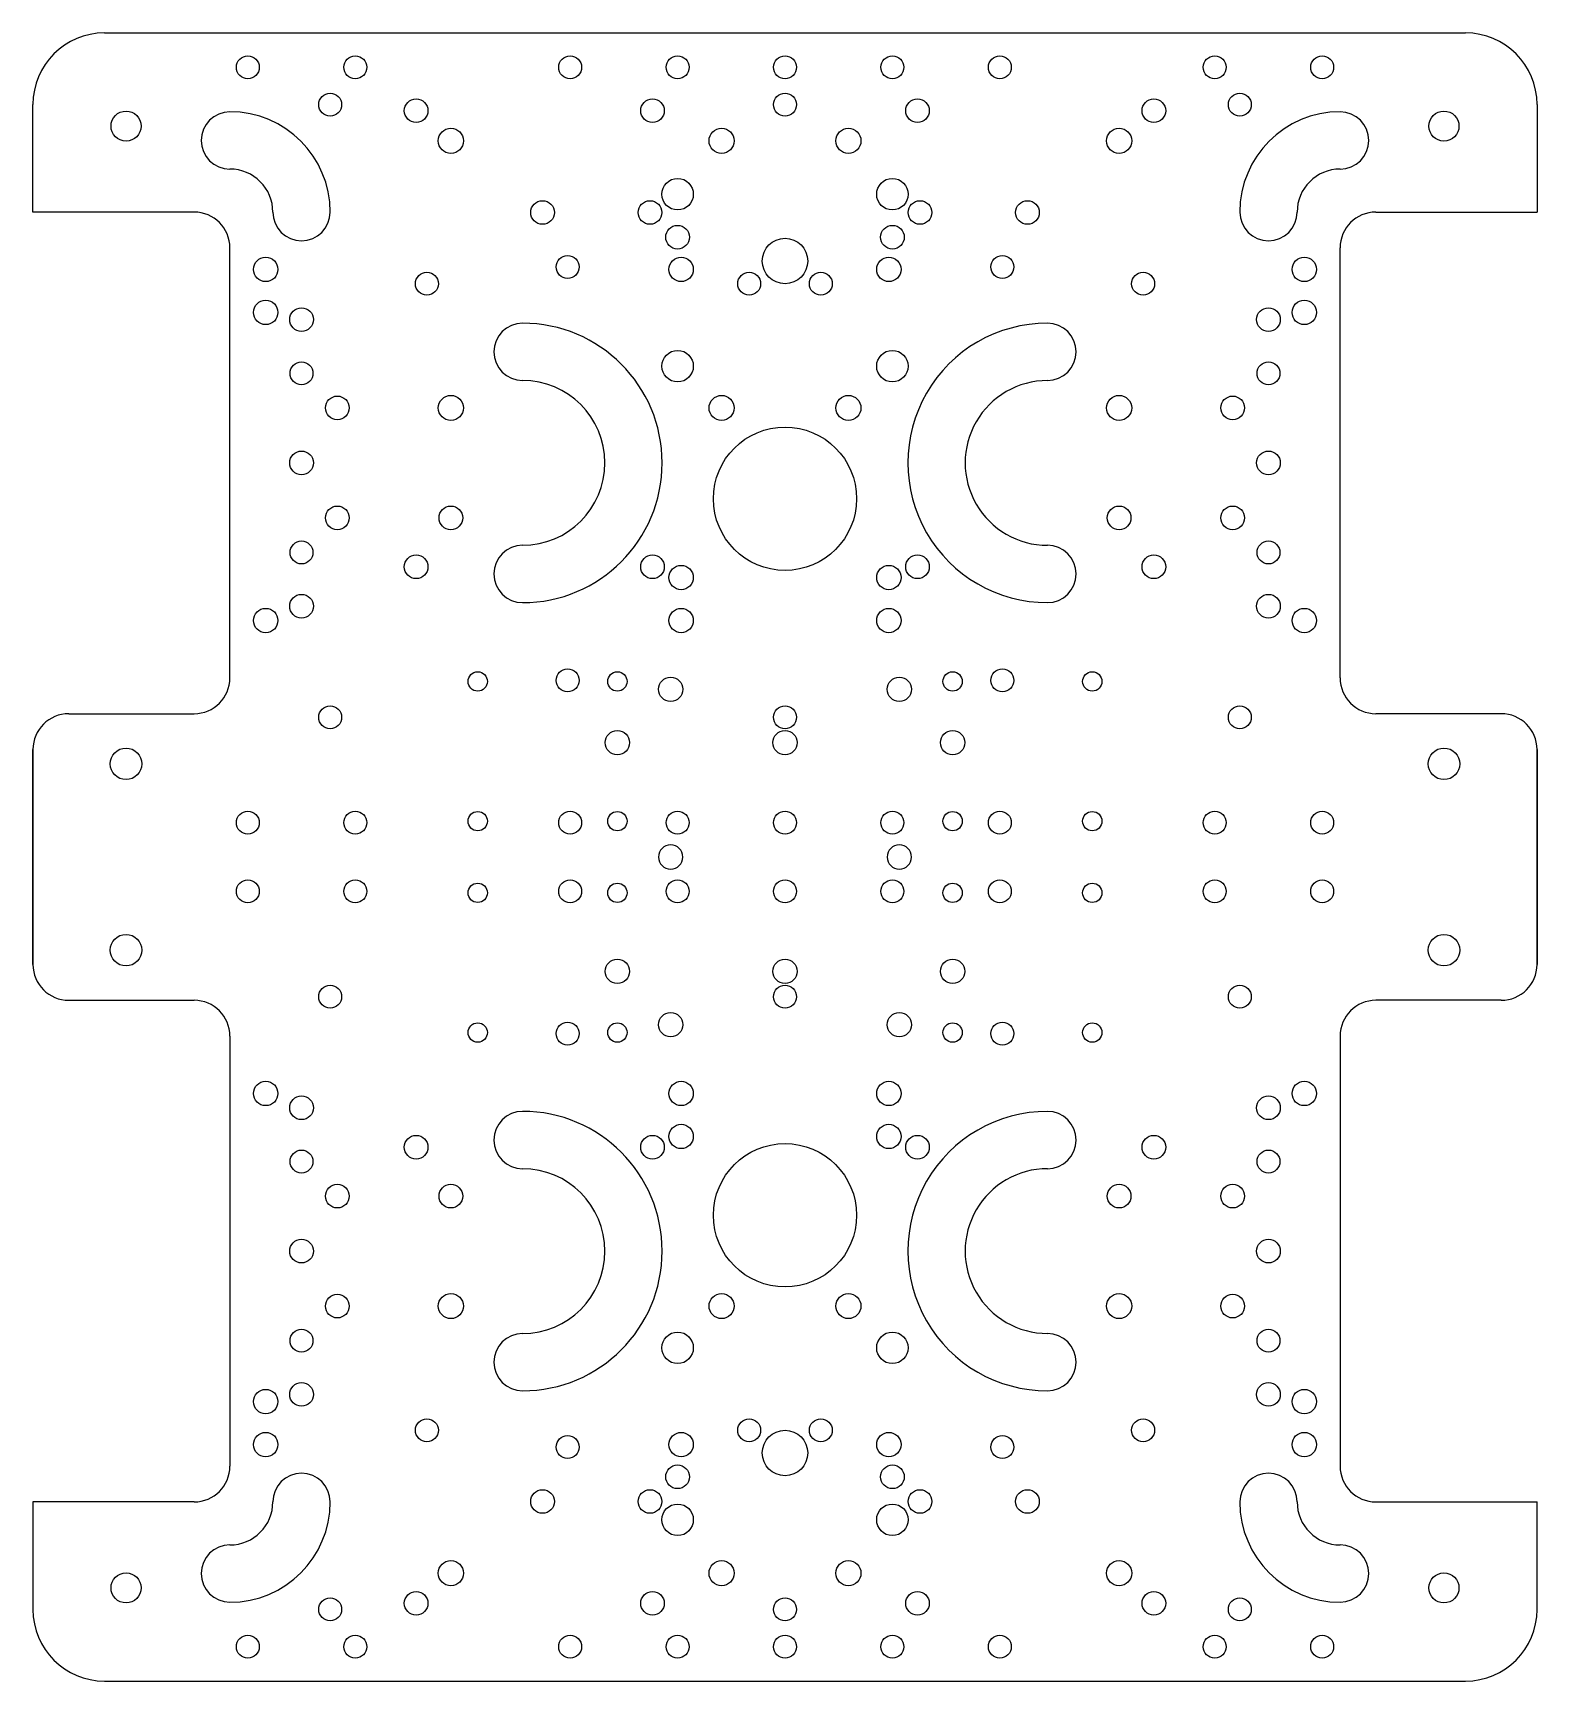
# Model space of a CAD drawing. Header units: millimetres. Extents: x -105 to 105, y -58 to 172.
import ezdxf

# ---------------------------------------------------------------- set-up
doc = ezdxf.new("R2010")
doc.units = ezdxf.units.MM
doc.layers.add('Body', color=7, linetype='CONTINUOUS')

msp = doc.modelspace()

# ---------------------------------------------------------------- linework, layer by layer
at = {"layer": 'Body'}
for p, q in [((-95, 172.5), (95, 172.5)), ((-95, 172.5), (-95, 172.5, 2.5)), ((-95, 172.5, 2.5), (95, 172.5, 2.5)), ((-95, 172.5), (-95, 172.5, 2.5)), ((-95, 172.5), (95, 172.5)), ((-95, 172.5, 2.5), (95, 172.5, 2.5)), ((95, 172.5), (95, 172.5, 2.5)), ((95, 172.5), (95, 172.5, 2.5)), ((-73.4, 167.706787, 2.5), (-73.4, 167.706787)), ((-73.4, 167.706787, 2.5), (-73.4, 167.706787)), ((-58.4, 167.706787, 2.5), (-58.4, 167.706787)), ((-58.4, 167.706787, 2.5), (-58.4, 167.706787)), ((-28.4, 167.706787, 2.5), (-28.4, 167.706787)), ((-28.4, 167.706787, 2.5), (-28.4, 167.706787)), ((-13.4, 167.706787, 2.5), (-13.4, 167.706787)), ((-13.4, 167.706787, 2.5), (-13.4, 167.706787)), ((1.6, 167.706787, 2.5), (1.6, 167.706787)), ((1.6, 167.706787, 2.5), (1.6, 167.706787)), ((16.6, 167.706787, 2.5), (16.6, 167.706787)), ((16.6, 167.706787, 2.5), (16.6, 167.706787)), ((31.6, 167.706787, 2.5), (31.6, 167.706787)), ((31.6, 167.706787, 2.5), (31.6, 167.706787)), ((61.6, 167.706787, 2.5), (61.6, 167.706787)), ((61.6, 167.706787, 2.5), (61.6, 167.706787)), ((76.6, 167.706787, 2.5), (76.6, 167.706787)), ((76.6, 167.706787, 2.5), (76.6, 167.706787)), ((-105, 162.5), (-105, 162.5, 2.5)), ((-105, 147.5), (-105, 162.5)), ((-105, 162.5), (-105, 162.5, 2.5)), ((-105, 147.5, 2.5), (-105, 162.5, 2.5)), ((-105, 147.5), (-105, 162.5)), ((-105, 147.5, 2.5), (-105, 162.5, 2.5)), ((-77.5, 161.5, 2.5), (-77.5, 161.5)), ((-77.5, 161.5, 2.5), (-77.5, 161.5)), ((-61.9, 162.5, 2.5), (-61.9, 162.5)), ((-61.9, 162.5, 2.5), (-61.9, 162.5)), ((-49.85, 161.65, 2.5), (-49.85, 161.65)), ((-49.85, 161.65, 2.5), (-49.85, 161.65)), ((-16.85, 161.65, 2.5), (-16.85, 161.65)), ((-16.85, 161.65, 2.5), (-16.85, 161.65)), ((1.6, 162.5, 2.5), (1.6, 162.5)), ((1.6, 162.5, 2.5), (1.6, 162.5)), ((20.15, 161.65, 2.5), (20.15, 161.65)), ((20.15, 161.65, 2.5), (20.15, 161.65)), ((53.15, 161.65, 2.5), (53.15, 161.65)), ((53.15, 161.65, 2.5), (53.15, 161.65)), ((65.1, 162.5, 2.5), (65.1, 162.5)), ((65.1, 162.5, 2.5), (65.1, 162.5)), ((77.5, 161.5, 2.5), (77.5, 161.5)), ((77.5, 161.5, 2.5), (77.5, 161.5)), ((105, 162.5), (105, 147.5)), ((105, 162.5, 2.5), (105, 147.5, 2.5)), ((105, 162.5), (105, 162.5, 2.5)), ((105, 162.5), (105, 162.5, 2.5)), ((105, 162.5), (105, 147.5)), ((105, 162.5, 2.5), (105, 147.5, 2.5)), ((-89.9, 159.5, 2.5), (-89.9, 159.5)), ((-89.9, 159.5, 2.5), (-89.9, 159.5)), ((94.1, 159.5, 2.5), (94.1, 159.5)), ((94.1, 159.5, 2.5), (94.1, 159.5)), ((-44.901, 157.4445, 2.5), (-44.901, 157.4445)), ((-44.901, 157.4445, 2.5), (-44.901, 157.4445)), ((-7.101, 157.4445, 2.5), (-7.101, 157.4445)), ((-7.101, 157.4445, 2.5), (-7.101, 157.4445)), ((10.601, 157.4445, 2.5), (10.601, 157.4445)), ((10.601, 157.4445, 2.5), (10.601, 157.4445)), ((48.401, 157.4445, 2.5), (48.401, 157.4445)), ((48.401, 157.4445, 2.5), (48.401, 157.4445)), ((-77.5, 153.5, 2.5), (-77.5, 153.5)), ((-77.5, 153.5, 2.5), (-77.5, 153.5)), ((77.5, 153.5, 2.5), (77.5, 153.5)), ((77.5, 153.5, 2.5), (77.5, 153.5)), ((-12.8, 150, 2.5), (-12.8, 150)), ((-12.8, 150, 2.5), (-12.8, 150)), ((17.2, 150, 2.5), (17.2, 150)), ((17.2, 150, 2.5), (17.2, 150)), ((-105, 147.5, 2.5), (-105, 147.5)), ((-82.5, 147.5, 2.5), (-105, 147.5, 2.5)), ((-105, 147.5, 2.5), (-105, 147.5)), ((-82.5, 147.5), (-105, 147.5)), ((-82.5, 147.5), (-105, 147.5)), ((-82.5, 147.5, 2.5), (-105, 147.5, 2.5)), ((-82.5, 147.5, 2.5), (-82.5, 147.5)), ((-82.5, 147.5, 2.5), (-82.5, 147.5)), ((-71.5, 147.5, 2.5), (-71.5, 147.5)), ((-71.5, 147.5, 2.5), (-71.5, 147.5)), ((-63.5, 147.5, 2.5), (-63.5, 147.5)), ((-63.5, 147.5, 2.5), (-63.5, 147.5)), ((-32.201, 147.4445, 2.5), (-32.201, 147.4445)), ((-32.201, 147.4445, 2.5), (-32.201, 147.4445)), ((-17.201, 147.4445, 2.5), (-17.201, 147.4445)), ((-17.201, 147.4445, 2.5), (-17.201, 147.4445)), ((20.501, 147.4445, 2.5), (20.501, 147.4445)), ((20.501, 147.4445, 2.5), (20.501, 147.4445)), ((35.501, 147.4445, 2.5), (35.501, 147.4445)), ((35.501, 147.4445, 2.5), (35.501, 147.4445)), ((63.5, 147.5, 2.5), (63.5, 147.5)), ((63.5, 147.5, 2.5), (63.5, 147.5)), ((71.5, 147.5, 2.5), (71.5, 147.5)), ((71.5, 147.5, 2.5), (71.5, 147.5)), ((82.5, 147.5, 2.5), (82.5, 147.5)), ((82.5, 147.5, 2.5), (105, 147.5, 2.5)), ((82.5, 147.5, 2.5), (82.5, 147.5)), ((82.5, 147.5), (105, 147.5)), ((82.5, 147.5), (105, 147.5)), ((82.5, 147.5, 2.5), (105, 147.5, 2.5)), ((105, 147.5, 2.5), (105, 147.5)), ((105, 147.5, 2.5), (105, 147.5)), ((-13.35, 144, 2.5), (-13.35, 144)), ((-13.35, 144, 2.5), (-13.35, 144)), ((16.65, 144, 2.5), (16.65, 144)), ((16.65, 144, 2.5), (16.65, 144)), ((-77.5, 142.5, 2.5), (-77.5, 142.5)), ((-77.5, 82.5, 2.5), (-77.5, 142.5, 2.5)), ((-77.5, 142.5, 2.5), (-77.5, 142.5)), ((-77.5, 82.5), (-77.5, 142.5)), ((-77.5, 82.5), (-77.5, 142.5)), ((-77.5, 82.5, 2.5), (-77.5, 142.5, 2.5)), ((3.175, 140.675, 2.5), (3.175, 140.675)), ((3.175, 140.675, 2.5), (3.175, 140.675)), ((77.5, 82.5, 2.5), (77.5, 142.5, 2.5)), ((77.5, 142.5, 2.5), (77.5, 142.5)), ((77.5, 82.5), (77.5, 142.5)), ((77.5, 142.5, 2.5), (77.5, 142.5)), ((77.5, 82.5), (77.5, 142.5)), ((77.5, 82.5, 2.5), (77.5, 142.5, 2.5)), ((-70.8, 139.5, 2.5), (-70.8, 139.5)), ((-70.8, 139.5, 2.5), (-70.8, 139.5)), ((-28.75, 139.85, 2.5), (-28.75, 139.85)), ((-28.75, 139.85, 2.5), (-28.75, 139.85)), ((-12.8, 139.5, 2.5), (-12.8, 139.5)), ((-12.8, 139.5, 2.5), (-12.8, 139.5)), ((16.2, 139.5, 2.5), (16.2, 139.5)), ((16.2, 139.5, 2.5), (16.2, 139.5)), ((31.95, 139.85, 2.5), (31.95, 139.85)), ((31.95, 139.85, 2.5), (31.95, 139.85)), ((74.2, 139.5, 2.5), (74.2, 139.5)), ((74.2, 139.5, 2.5), (74.2, 139.5)), ((-48.4, 137.5, 2.5), (-48.4, 137.5)), ((-48.4, 137.5, 2.5), (-48.4, 137.5)), ((-3.4, 137.5, 2.5), (-3.4, 137.5)), ((-3.4, 137.5, 2.5), (-3.4, 137.5)), ((6.6, 137.5, 2.5), (6.6, 137.5)), ((6.6, 137.5, 2.5), (6.6, 137.5)), ((51.6, 137.5, 2.5), (51.6, 137.5)), ((51.6, 137.5, 2.5), (51.6, 137.5)), ((-70.8, 133.5, 2.5), (-70.8, 133.5)), ((-70.8, 133.5, 2.5), (-70.8, 133.5)), ((74.2, 133.5, 2.5), (74.2, 133.5)), ((74.2, 133.5, 2.5), (74.2, 133.5)), ((-65.85, 132.5, 2.5), (-65.85, 132.5)), ((-65.85, 132.5, 2.5), (-65.85, 132.5)), ((-36.651, 132, 2.5), (-36.651, 132)), ((-36.651, 132, 2.5), (-36.651, 132)), ((36.65101, 132, 2.5), (36.65101, 132)), ((36.65101, 132, 2.5), (36.65101, 132)), ((69.15, 132.5, 2.5), (69.15, 132.5)), ((69.15, 132.5, 2.5), (69.15, 132.5)), ((-65.9, 125, 2.5), (-65.9, 125)), ((-65.9, 125, 2.5), (-65.9, 125)), ((-12.8, 126, 2.5), (-12.8, 126)), ((-12.8, 126, 2.5), (-12.8, 126)), ((17.2, 126, 2.5), (17.2, 126)), ((17.2, 126, 2.5), (17.2, 126)), ((69.1, 125, 2.5), (69.1, 125)), ((69.1, 125, 2.5), (69.1, 125)), ((-36.651, 124, 2.5), (-36.651, 124)), ((-36.651, 124, 2.5), (-36.651, 124)), ((36.65099, 124, 2.5), (36.65099, 124)), ((36.65099, 124, 2.5), (36.65099, 124)), ((-60.85, 120.1745, 2.5), (-60.85, 120.1745)), ((-60.85, 120.1745, 2.5), (-60.85, 120.1745)), ((-44.901, 120.1745, 2.5), (-44.901, 120.1745)), ((-44.901, 120.1745, 2.5), (-44.901, 120.1745)), ((-7.101, 120.1745, 2.5), (-7.101, 120.1745)), ((-7.101, 120.1745, 2.5), (-7.101, 120.1745)), ((10.601, 120.1745, 2.5), (10.601, 120.1745)), ((10.601, 120.1745, 2.5), (10.601, 120.1745)), ((48.401, 120.1745, 2.5), (48.401, 120.1745)), ((48.401, 120.1745, 2.5), (48.401, 120.1745)), ((64.15, 120.1745, 2.5), (64.15, 120.1745)), ((64.15, 120.1745, 2.5), (64.15, 120.1745)), ((-65.85, 112.5, 2.5), (-65.85, 112.5)), ((-65.85, 112.5, 2.5), (-65.85, 112.5)), ((69.15, 112.5, 2.5), (69.15, 112.5)), ((69.15, 112.5, 2.5), (69.15, 112.5)), ((10, 107.5, 2.5), (10, 107.5)), ((10, 107.5, 2.5), (10, 107.5)), ((-60.85, 104.8255, 2.5), (-60.85, 104.8255)), ((-60.85, 104.8255, 2.5), (-60.85, 104.8255)), ((-45.001, 104.8255, 2.5), (-45.001, 104.8255)), ((-45.001, 104.8255, 2.5), (-45.001, 104.8255)), ((48.301, 104.8255, 2.5), (48.301, 104.8255)), ((48.301, 104.8255, 2.5), (48.301, 104.8255)), ((64.15, 104.8255, 2.5), (64.15, 104.8255)), ((64.15, 104.8255, 2.5), (64.15, 104.8255)), ((-65.9, 100, 2.5), (-65.9, 100)), ((-65.9, 100, 2.5), (-65.9, 100)), ((-36.651, 101, 2.5), (-36.651, 101)), ((-36.651, 101, 2.5), (-36.651, 101)), ((36.65099, 101, 2.5), (36.65099, 101)), ((36.65099, 101, 2.5), (36.65099, 101)), ((69.1, 100, 2.5), (69.1, 100)), ((69.1, 100, 2.5), (69.1, 100)), ((-49.85, 98, 2.5), (-49.85, 98)), ((-49.85, 98, 2.5), (-49.85, 98)), ((-16.85, 98, 2.5), (-16.85, 98)), ((-16.85, 98, 2.5), (-16.85, 98)), ((20.15, 98, 2.5), (20.15, 98)), ((20.15, 98, 2.5), (20.15, 98)), ((53.15, 98, 2.5), (53.15, 98)), ((53.15, 98, 2.5), (53.15, 98)), ((-12.8, 96.5, 2.5), (-12.8, 96.5)), ((-12.8, 96.5, 2.5), (-12.8, 96.5)), ((16.2, 96.5, 2.5), (16.2, 96.5)), ((16.2, 96.5, 2.5), (16.2, 96.5)), ((-65.85, 92.5, 2.5), (-65.85, 92.5)), ((-65.85, 92.5, 2.5), (-65.85, 92.5)), ((-36.651, 93, 2.5), (-36.651, 93)), ((-36.651, 93, 2.5), (-36.651, 93)), ((36.65101, 93, 2.5), (36.65101, 93)), ((36.65101, 93, 2.5), (36.65101, 93)), ((69.15, 92.5, 2.5), (69.15, 92.5)), ((69.15, 92.5, 2.5), (69.15, 92.5)), ((-70.8, 90.5, 2.5), (-70.8, 90.5)), ((-70.8, 90.5, 2.5), (-70.8, 90.5)), ((-12.8, 90.5, 2.5), (-12.8, 90.5)), ((-12.8, 90.5, 2.5), (-12.8, 90.5)), ((16.2, 90.5, 2.5), (16.2, 90.5)), ((16.2, 90.5, 2.5), (16.2, 90.5)), ((74.2, 90.5, 2.5), (74.2, 90.5)), ((74.2, 90.5, 2.5), (74.2, 90.5)), ((-77.5, 82.5, 2.5), (-77.5, 82.5)), ((-77.5, 82.5, 2.5), (-77.5, 82.5)), ((-41.55, 82, 2.5), (-41.55, 82)), ((-41.55, 82, 2.5), (-41.55, 82)), ((-28.75, 82.15, 2.5), (-28.75, 82.15)), ((-28.75, 82.15, 2.5), (-28.75, 82.15)), ((-22.05, 82, 2.5), (-22.05, 82)), ((-22.05, 82, 2.5), (-22.05, 82)), ((-14.26, 80.9, 2.5), (-14.26, 80.9)), ((-14.26, 80.9, 2.5), (-14.26, 80.9)), ((17.66, 80.9, 2.5), (17.66, 80.9)), ((17.66, 80.9, 2.5), (17.66, 80.9)), ((24.75, 82, 2.5), (24.75, 82)), ((24.75, 82, 2.5), (24.75, 82)), ((31.95, 82.15, 2.5), (31.95, 82.15)), ((31.95, 82.15, 2.5), (31.95, 82.15)), ((44.25, 82, 2.5), (44.25, 82)), ((44.25, 82, 2.5), (44.25, 82)), ((77.5, 82.5, 2.5), (77.5, 82.5)), ((77.5, 82.5, 2.5), (77.5, 82.5)), ((-100, 77.5, 2.5), (-100, 77.5)), ((-100, 77.5, 2.5), (-82.5, 77.5, 2.5)), ((-100, 77.5, 2.5), (-100, 77.5)), ((-100, 77.5), (-82.5, 77.5)), ((-100, 77.5), (-82.5, 77.5)), ((-100, 77.5, 2.5), (-82.5, 77.5, 2.5)), ((-82.5, 77.5, 2.5), (-82.5, 77.5)), ((-82.5, 77.5, 2.5), (-82.5, 77.5)), ((-61.9, 77, 2.5), (-61.9, 77)), ((-61.9, 77, 2.5), (-61.9, 77)), ((1.6, 77, 2.5), (1.6, 77)), ((1.6, 77, 2.5), (1.6, 77)), ((65.1, 77, 2.5), (65.1, 77)), ((65.1, 77, 2.5), (65.1, 77)), ((100, 77.5, 2.5), (82.5, 77.5, 2.5)), ((82.5, 77.5, 2.5), (82.5, 77.5)), ((100, 77.5), (82.5, 77.5)), ((82.5, 77.5, 2.5), (82.5, 77.5)), ((100, 77.5), (82.5, 77.5)), ((100, 77.5, 2.5), (82.5, 77.5, 2.5)), ((100, 77.5, 2.5), (100, 77.5)), ((100, 77.5, 2.5), (100, 77.5)), ((-105, 72.5, 2.5), (-105, 42.5, 2.5)), ((-105, 72.5, 2.5), (-105, 72.5)), ((-105, 42.5), (-105, 72.5)), ((-105, 72.5, 2.5), (-105, 72.5)), ((-105, 42.5), (-105, 72.5)), ((-105, 72.5, 2.5), (-105, 42.5, 2.5)), ((-21.7, 73.46, 2.5), (-21.7, 73.46)), ((-21.7, 73.46, 2.5), (-21.7, 73.46)), ((1.7, 73.46, 2.5), (1.7, 73.46)), ((1.7, 73.46, 2.5), (1.7, 73.46)), ((25.1, 73.46, 2.5), (25.1, 73.46)), ((25.1, 73.46, 2.5), (25.1, 73.46)), ((105, 72.5, 2.5), (105, 72.5)), ((105, 72.5), (105, 42.5)), ((105, 42.5, 2.5), (105, 72.5, 2.5)), ((105, 72.5), (105, 42.5)), ((105, 72.5, 2.5), (105, 72.5)), ((105, 42.5, 2.5), (105, 72.5, 2.5)), ((-89.8, 70.5, 2.5), (-89.8, 70.5)), ((-89.8, 70.5, 2.5), (-89.8, 70.5)), ((94.2, 70.5, 2.5), (94.2, 70.5)), ((94.2, 70.5, 2.5), (94.2, 70.5)), ((-73.4, 62.293213, 2.5), (-73.4, 62.293213)), ((-73.4, 62.293213, 2.5), (-73.4, 62.293213)), ((-58.4, 62.293213, 2.5), (-58.4, 62.293213)), ((-58.4, 62.293213, 2.5), (-58.4, 62.293213)), ((-41.55, 62.5, 2.5), (-41.55, 62.5)), ((-41.55, 62.5, 2.5), (-41.55, 62.5)), ((-28.4, 62.293213, 2.5), (-28.4, 62.293213)), ((-28.4, 62.293213, 2.5), (-28.4, 62.293213)), ((-22.05, 62.5, 2.5), (-22.05, 62.5)), ((-22.05, 62.5, 2.5), (-22.05, 62.5)), ((-13.4, 62.293213, 2.5), (-13.4, 62.293213)), ((-13.4, 62.293213, 2.5), (-13.4, 62.293213)), ((1.6, 62.293213, 2.5), (1.6, 62.293213)), ((1.6, 62.293213, 2.5), (1.6, 62.293213)), ((16.6, 62.293213, 2.5), (16.6, 62.293213)), ((16.6, 62.293213, 2.5), (16.6, 62.293213)), ((24.75, 62.5, 2.5), (24.75, 62.5)), ((24.75, 62.5, 2.5), (24.75, 62.5)), ((31.6, 62.293213, 2.5), (31.6, 62.293213)), ((31.6, 62.293213, 2.5), (31.6, 62.293213)), ((44.25, 62.5, 2.5), (44.25, 62.5)), ((44.25, 62.5, 2.5), (44.25, 62.5)), ((61.6, 62.293213, 2.5), (61.6, 62.293213)), ((61.6, 62.293213, 2.5), (61.6, 62.293213)), ((76.6, 62.293213, 2.5), (76.6, 62.293213)), ((76.6, 62.293213, 2.5), (76.6, 62.293213)), ((-73.4, 52.706787, 2.5), (-73.4, 52.706787)), ((-73.4, 52.706787, 2.5), (-73.4, 52.706787)), ((-58.4, 52.706787, 2.5), (-58.4, 52.706787)), ((-58.4, 52.706787, 2.5), (-58.4, 52.706787)), ((-41.55, 52.5, 2.5), (-41.55, 52.5)), ((-41.55, 52.5, 2.5), (-41.55, 52.5)), ((-28.4, 52.706787, 2.5), (-28.4, 52.706787)), ((-28.4, 52.706787, 2.5), (-28.4, 52.706787)), ((-22.05, 52.5, 2.5), (-22.05, 52.5)), ((-22.05, 52.5, 2.5), (-22.05, 52.5)), ((-13.4, 52.706787, 2.5), (-13.4, 52.706787)), ((-13.4, 52.706787, 2.5), (-13.4, 52.706787)), ((1.6, 52.706787, 2.5), (1.6, 52.706787)), ((1.6, 52.706787, 2.5), (1.6, 52.706787)), ((16.6, 52.706787, 2.5), (16.6, 52.706787)), ((16.6, 52.706787, 2.5), (16.6, 52.706787)), ((24.75, 52.5, 2.5), (24.75, 52.5)), ((24.75, 52.5, 2.5), (24.75, 52.5)), ((31.6, 52.706787, 2.5), (31.6, 52.706787)), ((31.6, 52.706787, 2.5), (31.6, 52.706787)), ((44.25, 52.5, 2.5), (44.25, 52.5)), ((44.25, 52.5, 2.5), (44.25, 52.5)), ((61.6, 52.706787, 2.5), (61.6, 52.706787)), ((61.6, 52.706787, 2.5), (61.6, 52.706787)), ((76.6, 52.706787, 2.5), (76.6, 52.706787)), ((76.6, 52.706787, 2.5), (76.6, 52.706787)), ((-89.8, 44.5, 2.5), (-89.8, 44.5)), ((-89.8, 44.5, 2.5), (-89.8, 44.5)), ((94.2, 44.5, 2.5), (94.2, 44.5)), ((94.2, 44.5, 2.5), (94.2, 44.5)), ((-105, 42.5, 2.5), (-105, 42.5)), ((-105, 42.5, 2.5), (-105, 42.5)), ((-21.7, 41.54, 2.5), (-21.7, 41.54)), ((-21.7, 41.54, 2.5), (-21.7, 41.54)), ((1.7, 41.54, 2.5), (1.7, 41.54)), ((1.7, 41.54, 2.5), (1.7, 41.54)), ((25.1, 41.54, 2.5), (25.1, 41.54)), ((25.1, 41.54, 2.5), (25.1, 41.54)), ((105, 42.5, 2.5), (105, 42.5)), ((105, 42.5, 2.5), (105, 42.5)), ((-100, 37.5, 2.5), (-100, 37.5)), ((-100, 37.5, 2.5), (-82.5, 37.5, 2.5)), ((-100, 37.5, 2.5), (-100, 37.5)), ((-100, 37.5), (-82.5, 37.5)), ((-100, 37.5), (-82.5, 37.5)), ((-100, 37.5, 2.5), (-82.5, 37.5, 2.5)), ((-82.5, 37.5, 2.5), (-82.5, 37.5)), ((-82.5, 37.5, 2.5), (-82.5, 37.5)), ((-61.9, 38, 2.5), (-61.9, 38)), ((-61.9, 38, 2.5), (-61.9, 38)), ((1.6, 38, 2.5), (1.6, 38)), ((1.6, 38, 2.5), (1.6, 38)), ((65.1, 38, 2.5), (65.1, 38)), ((65.1, 38, 2.5), (65.1, 38)), ((100, 37.5, 2.5), (82.5, 37.5, 2.5)), ((82.5, 37.5, 2.5), (82.5, 37.5)), ((100, 37.5), (82.5, 37.5)), ((82.5, 37.5, 2.5), (82.5, 37.5)), ((100, 37.5), (82.5, 37.5)), ((100, 37.5, 2.5), (82.5, 37.5, 2.5)), ((100, 37.5, 2.5), (100, 37.5)), ((100, 37.5, 2.5), (100, 37.5)), ((-77.5, 32.5, 2.5), (-77.5, 32.5)), ((-77.5, 32.5, 2.5), (-77.5, -27.5, 2.5)), ((-77.5, 32.5, 2.5), (-77.5, 32.5)), ((-77.5, 32.5), (-77.5, -27.5)), ((-77.5, 32.5), (-77.5, -27.5)), ((-77.5, 32.5, 2.5), (-77.5, -27.5, 2.5)), ((-41.55, 33, 2.5), (-41.55, 33)), ((-41.55, 33, 2.5), (-41.55, 33)), ((-28.75, 32.85, 2.5), (-28.75, 32.85)), ((-28.75, 32.85, 2.5), (-28.75, 32.85)), ((-22.05, 33, 2.5), (-22.05, 33)), ((-22.05, 33, 2.5), (-22.05, 33)), ((-14.26, 34.1, 2.5), (-14.26, 34.1)), ((-14.26, 34.1, 2.5), (-14.26, 34.1)), ((17.66, 34.1, 2.5), (17.66, 34.1)), ((17.66, 34.1, 2.5), (17.66, 34.1)), ((24.75, 33, 2.5), (24.75, 33)), ((24.75, 33, 2.5), (24.75, 33)), ((31.95, 32.85, 2.5), (31.95, 32.85)), ((31.95, 32.85, 2.5), (31.95, 32.85)), ((44.25, 33, 2.5), (44.25, 33)), ((44.25, 33, 2.5), (44.25, 33)), ((77.5, 32.5, 2.5), (77.5, 32.5)), ((77.5, 32.5, 2.5), (77.5, -27.5, 2.5)), ((77.5, 32.5, 2.5), (77.5, 32.5)), ((77.5, 32.5), (77.5, -27.5)), ((77.5, 32.5), (77.5, -27.5)), ((77.5, 32.5, 2.5), (77.5, -27.5, 2.5)), ((-70.8, 24.5, 2.5), (-70.8, 24.5)), ((-70.8, 24.5, 2.5), (-70.8, 24.5)), ((-12.8, 24.5, 2.5), (-12.8, 24.5)), ((-12.8, 24.5, 2.5), (-12.8, 24.5)), ((16.2, 24.5, 2.5), (16.2, 24.5)), ((16.2, 24.5, 2.5), (16.2, 24.5)), ((74.2, 24.5, 2.5), (74.2, 24.5)), ((74.2, 24.5, 2.5), (74.2, 24.5)), ((-65.85, 22.5, 2.5), (-65.85, 22.5)), ((-65.85, 22.5, 2.5), (-65.85, 22.5)), ((-36.651, 22, 2.5), (-36.651, 22)), ((-36.651, 22, 2.5), (-36.651, 22)), ((36.65101, 22, 2.5), (36.65101, 22)), ((36.65101, 22, 2.5), (36.65101, 22)), ((69.15, 22.5, 2.5), (69.15, 22.5)), ((69.15, 22.5, 2.5), (69.15, 22.5)), ((-12.8, 18.5, 2.5), (-12.8, 18.5)), ((-12.8, 18.5, 2.5), (-12.8, 18.5)), ((16.2, 18.5, 2.5), (16.2, 18.5)), ((16.2, 18.5, 2.5), (16.2, 18.5)), ((-49.85, 17, 2.5), (-49.85, 17)), ((-49.85, 17, 2.5), (-49.85, 17)), ((-16.85, 17, 2.5), (-16.85, 17)), ((-16.85, 17, 2.5), (-16.85, 17)), ((20.15, 17, 2.5), (20.15, 17)), ((20.15, 17, 2.5), (20.15, 17)), ((53.15, 17, 2.5), (53.15, 17)), ((53.15, 17, 2.5), (53.15, 17)), ((-65.9, 15, 2.5), (-65.9, 15)), ((-65.9, 15, 2.5), (-65.9, 15)), ((-36.651, 14, 2.5), (-36.651, 14)), ((-36.651, 14, 2.5), (-36.651, 14)), ((36.65099, 14, 2.5), (36.65099, 14)), ((36.65099, 14, 2.5), (36.65099, 14)), ((69.1, 15, 2.5), (69.1, 15)), ((69.1, 15, 2.5), (69.1, 15)), ((-60.85, 10.1745, 2.5), (-60.85, 10.1745)), ((-60.85, 10.1745, 2.5), (-60.85, 10.1745)), ((-45.001, 10.1745, 2.5), (-45.001, 10.1745)), ((-45.001, 10.1745, 2.5), (-45.001, 10.1745)), ((48.301, 10.1745, 2.5), (48.301, 10.1745)), ((48.301, 10.1745, 2.5), (48.301, 10.1745)), ((64.15, 10.1745, 2.5), (64.15, 10.1745)), ((64.15, 10.1745, 2.5), (64.15, 10.1745)), ((10, 7.5, 2.5), (10, 7.5)), ((10, 7.5, 2.5), (10, 7.5)), ((-65.85, 2.5, 2.5), (-65.85, 2.5)), ((-65.85, 2.5, 2.5), (-65.85, 2.5)), ((69.15, 2.5, 2.5), (69.15, 2.5)), ((69.15, 2.5, 2.5), (69.15, 2.5)), ((-60.85, -5.1745, 2.5), (-60.85, -5.1745)), ((-60.85, -5.1745, 2.5), (-60.85, -5.1745)), ((-44.901, -5.1745, 2.5), (-44.901, -5.1745)), ((-44.901, -5.1745, 2.5), (-44.901, -5.1745)), ((-7.101, -5.1745, 2.5), (-7.101, -5.1745)), ((-7.101, -5.1745, 2.5), (-7.101, -5.1745)), ((10.601, -5.1745, 2.5), (10.601, -5.1745)), ((10.601, -5.1745, 2.5), (10.601, -5.1745)), ((48.401, -5.1745, 2.5), (48.401, -5.1745)), ((48.401, -5.1745, 2.5), (48.401, -5.1745)), ((64.15, -5.1745, 2.5), (64.15, -5.1745)), ((64.15, -5.1745, 2.5), (64.15, -5.1745)), ((-36.651, -9, 2.5), (-36.651, -9)), ((-36.651, -9, 2.5), (-36.651, -9)), ((36.65099, -9, 2.5), (36.65099, -9)), ((36.65099, -9, 2.5), (36.65099, -9)), ((-65.9, -10, 2.5), (-65.9, -10)), ((-65.9, -10, 2.5), (-65.9, -10)), ((-12.8, -11, 2.5), (-12.8, -11)), ((-12.8, -11, 2.5), (-12.8, -11)), ((17.2, -11, 2.5), (17.2, -11)), ((17.2, -11, 2.5), (17.2, -11)), ((69.1, -10, 2.5), (69.1, -10)), ((69.1, -10, 2.5), (69.1, -10)), ((-65.85, -17.5, 2.5), (-65.85, -17.5)), ((-65.85, -17.5, 2.5), (-65.85, -17.5)), ((-36.651, -17, 2.5), (-36.651, -17)), ((-36.651, -17, 2.5), (-36.651, -17)), ((36.65101, -17, 2.5), (36.65101, -17)), ((36.65101, -17, 2.5), (36.65101, -17)), ((69.15, -17.5, 2.5), (69.15, -17.5)), ((69.15, -17.5, 2.5), (69.15, -17.5)), ((-70.8, -18.5, 2.5), (-70.8, -18.5)), ((-70.8, -18.5, 2.5), (-70.8, -18.5)), ((74.2, -18.5, 2.5), (74.2, -18.5)), ((74.2, -18.5, 2.5), (74.2, -18.5)), ((-48.4, -22.5, 2.5), (-48.4, -22.5)), ((-48.4, -22.5, 2.5), (-48.4, -22.5)), ((-3.4, -22.5, 2.5), (-3.4, -22.5)), ((-3.4, -22.5, 2.5), (-3.4, -22.5)), ((6.6, -22.5, 2.5), (6.6, -22.5)), ((6.6, -22.5, 2.5), (6.6, -22.5)), ((51.6, -22.5, 2.5), (51.6, -22.5)), ((51.6, -22.5, 2.5), (51.6, -22.5)), ((-70.8, -24.5, 2.5), (-70.8, -24.5)), ((-70.8, -24.5, 2.5), (-70.8, -24.5)), ((-28.75, -24.85, 2.5), (-28.75, -24.85)), ((-28.75, -24.85, 2.5), (-28.75, -24.85)), ((-12.8, -24.5, 2.5), (-12.8, -24.5)), ((-12.8, -24.5, 2.5), (-12.8, -24.5)), ((16.2, -24.5, 2.5), (16.2, -24.5)), ((16.2, -24.5, 2.5), (16.2, -24.5)), ((31.95, -24.85, 2.5), (31.95, -24.85)), ((31.95, -24.85, 2.5), (31.95, -24.85)), ((74.2, -24.5, 2.5), (74.2, -24.5)), ((74.2, -24.5, 2.5), (74.2, -24.5)), ((-77.5, -27.5, 2.5), (-77.5, -27.5)), ((-77.5, -27.5, 2.5), (-77.5, -27.5)), ((3.175, -25.675, 2.5), (3.175, -25.675)), ((3.175, -25.675, 2.5), (3.175, -25.675)), ((77.5, -27.5, 2.5), (77.5, -27.5)), ((77.5, -27.5, 2.5), (77.5, -27.5)), ((-13.35, -29, 2.5), (-13.35, -29)), ((-13.35, -29, 2.5), (-13.35, -29)), ((16.65, -29, 2.5), (16.65, -29)), ((16.65, -29, 2.5), (16.65, -29)), ((-105, -32.5), (-105, -47.5)), ((-105, -32.5, 2.5), (-105, -47.5, 2.5)), ((-105, -32.5, 2.5), (-105, -32.5)), ((-82.5, -32.5, 2.5), (-105, -32.5, 2.5)), ((-105, -32.5, 2.5), (-105, -32.5)), ((-82.5, -32.5), (-105, -32.5)), ((-105, -32.5), (-105, -47.5)), ((-82.5, -32.5), (-105, -32.5)), ((-82.5, -32.5, 2.5), (-105, -32.5, 2.5)), ((-105, -32.5, 2.5), (-105, -47.5, 2.5)), ((-82.5, -32.5, 2.5), (-82.5, -32.5)), ((-82.5, -32.5, 2.5), (-82.5, -32.5)), ((-71.5, -32.5, 2.5), (-71.5, -32.5)), ((-71.5, -32.5, 2.5), (-71.5, -32.5)), ((-63.5, -32.5, 2.5), (-63.5, -32.5)), ((-63.5, -32.5, 2.5), (-63.5, -32.5)), ((-32.201, -32.4445, 2.5), (-32.201, -32.4445)), ((-32.201, -32.4445, 2.5), (-32.201, -32.4445)), ((-17.201, -32.4445, 2.5), (-17.201, -32.4445)), ((-17.201, -32.4445, 2.5), (-17.201, -32.4445)), ((20.501, -32.4445, 2.5), (20.501, -32.4445)), ((20.501, -32.4445, 2.5), (20.501, -32.4445)), ((35.501, -32.4445, 2.5), (35.501, -32.4445)), ((35.501, -32.4445, 2.5), (35.501, -32.4445)), ((63.5, -32.5, 2.5), (63.5, -32.5)), ((63.5, -32.5, 2.5), (63.5, -32.5)), ((71.5, -32.5, 2.5), (71.5, -32.5)), ((71.5, -32.5, 2.5), (71.5, -32.5)), ((82.5, -32.5, 2.5), (82.5, -32.5)), ((82.5, -32.5, 2.5), (105, -32.5, 2.5)), ((82.5, -32.5, 2.5), (82.5, -32.5)), ((82.5, -32.5), (105, -32.5)), ((82.5, -32.5), (105, -32.5)), ((82.5, -32.5, 2.5), (105, -32.5, 2.5)), ((105, -32.5, 2.5), (105, -32.5)), ((105, -47.5), (105, -32.5)), ((105, -32.5, 2.5), (105, -32.5)), ((105, -47.5, 2.5), (105, -32.5, 2.5)), ((105, -47.5), (105, -32.5)), ((105, -47.5, 2.5), (105, -32.5, 2.5)), ((-12.8, -35, 2.5), (-12.8, -35)), ((-12.8, -35, 2.5), (-12.8, -35)), ((17.2, -35, 2.5), (17.2, -35)), ((17.2, -35, 2.5), (17.2, -35)), ((-77.5, -38.5, 2.5), (-77.5, -38.5)), ((-77.5, -38.5, 2.5), (-77.5, -38.5)), ((77.5, -38.5, 2.5), (77.5, -38.5)), ((77.5, -38.5, 2.5), (77.5, -38.5)), ((-44.901, -42.4445, 2.5), (-44.901, -42.4445)), ((-44.901, -42.4445, 2.5), (-44.901, -42.4445)), ((-7.101, -42.4445, 2.5), (-7.101, -42.4445)), ((-7.101, -42.4445, 2.5), (-7.101, -42.4445)), ((10.601, -42.4445, 2.5), (10.601, -42.4445)), ((10.601, -42.4445, 2.5), (10.601, -42.4445)), ((48.401, -42.4445, 2.5), (48.401, -42.4445)), ((48.401, -42.4445, 2.5), (48.401, -42.4445)), ((-89.9, -44.5, 2.5), (-89.9, -44.5)), ((-89.9, -44.5, 2.5), (-89.9, -44.5)), ((94.1, -44.5, 2.5), (94.1, -44.5)), ((94.1, -44.5, 2.5), (94.1, -44.5)), ((-105, -47.5), (-105, -47.5, 2.5)), ((-105, -47.5), (-105, -47.5, 2.5)), ((-77.5, -46.5, 2.5), (-77.5, -46.5)), ((-77.5, -46.5, 2.5), (-77.5, -46.5)), ((-61.9, -47.5, 2.5), (-61.9, -47.5)), ((-61.9, -47.5, 2.5), (-61.9, -47.5)), ((-49.85, -46.65, 2.5), (-49.85, -46.65)), ((-49.85, -46.65, 2.5), (-49.85, -46.65)), ((-16.85, -46.65, 2.5), (-16.85, -46.65)), ((-16.85, -46.65, 2.5), (-16.85, -46.65)), ((1.6, -47.5, 2.5), (1.6, -47.5)), ((1.6, -47.5, 2.5), (1.6, -47.5)), ((20.15, -46.65, 2.5), (20.15, -46.65)), ((20.15, -46.65, 2.5), (20.15, -46.65)), ((53.15, -46.65, 2.5), (53.15, -46.65)), ((53.15, -46.65, 2.5), (53.15, -46.65)), ((65.1, -47.5, 2.5), (65.1, -47.5)), ((65.1, -47.5, 2.5), (65.1, -47.5)), ((77.5, -46.5, 2.5), (77.5, -46.5)), ((77.5, -46.5, 2.5), (77.5, -46.5)), ((105, -47.5), (105, -47.5, 2.5)), ((105, -47.5), (105, -47.5, 2.5)), ((-73.4, -52.706787, 2.5), (-73.4, -52.706787)), ((-73.4, -52.706787, 2.5), (-73.4, -52.706787)), ((-58.4, -52.706787, 2.5), (-58.4, -52.706787)), ((-58.4, -52.706787, 2.5), (-58.4, -52.706787)), ((-28.4, -52.706787, 2.5), (-28.4, -52.706787)), ((-28.4, -52.706787, 2.5), (-28.4, -52.706787)), ((-13.4, -52.706787, 2.5), (-13.4, -52.706787)), ((-13.4, -52.706787, 2.5), (-13.4, -52.706787)), ((1.6, -52.706787, 2.5), (1.6, -52.706787)), ((1.6, -52.706787, 2.5), (1.6, -52.706787)), ((16.6, -52.706787, 2.5), (16.6, -52.706787)), ((16.6, -52.706787, 2.5), (16.6, -52.706787)), ((31.6, -52.706787, 2.5), (31.6, -52.706787)), ((31.6, -52.706787, 2.5), (31.6, -52.706787)), ((61.6, -52.706787, 2.5), (61.6, -52.706787)), ((61.6, -52.706787, 2.5), (61.6, -52.706787)), ((76.6, -52.706787, 2.5), (76.6, -52.706787)), ((76.6, -52.706787, 2.5), (76.6, -52.706787)), ((-95, -57.5), (95, -57.5)), ((-95, -57.5), (-95, -57.5, 2.5)), ((-95, -57.5, 2.5), (95, -57.5, 2.5)), ((-95, -57.5), (-95, -57.5, 2.5)), ((-95, -57.5), (95, -57.5)), ((-95, -57.5, 2.5), (95, -57.5, 2.5)), ((95, -57.5), (95, -57.5, 2.5)), ((95, -57.5), (95, -57.5, 2.5))]:
    msp.add_line(p, q, dxfattribs=at)
for centre, radius in [((-75, 167.706787), 1.6), ((-75, 167.706787, 2.5), 1.6), ((-75, 167.706787), 1.6), ((-75, 167.706787, 2.5), 1.6), ((-60, 167.706787), 1.6), ((-60, 167.706787, 2.5), 1.6), ((-60, 167.706787), 1.6), ((-60, 167.706787, 2.5), 1.6), ((-30, 167.706787), 1.6), ((-30, 167.706787, 2.5), 1.6), ((-30, 167.706787), 1.6), ((-30, 167.706787, 2.5), 1.6), ((-15, 167.706787), 1.6), ((-15, 167.706787, 2.5), 1.6), ((-15, 167.706787), 1.6), ((-15, 167.706787, 2.5), 1.6), ((0, 167.706787), 1.6), ((0, 167.706787, 2.5), 1.6), ((0, 167.706787), 1.6), ((0, 167.706787, 2.5), 1.6), ((15, 167.706787), 1.6), ((15, 167.706787, 2.5), 1.6), ((15, 167.706787), 1.6), ((15, 167.706787, 2.5), 1.6), ((30, 167.706787), 1.6), ((30, 167.706787, 2.5), 1.6), ((30, 167.706787), 1.6), ((30, 167.706787, 2.5), 1.6), ((60, 167.706787), 1.6), ((60, 167.706787, 2.5), 1.6), ((60, 167.706787), 1.6), ((60, 167.706787, 2.5), 1.6), ((75, 167.706787), 1.6), ((75, 167.706787, 2.5), 1.6), ((75, 167.706787), 1.6), ((75, 167.706787, 2.5), 1.6), ((-63.5, 162.5), 1.6), ((-63.5, 162.5, 2.5), 1.6), ((-63.5, 162.5), 1.6), ((-63.5, 162.5, 2.5), 1.6), ((-51.5, 161.65), 1.65), ((-51.5, 161.65, 2.5), 1.65), ((-51.5, 161.65), 1.65), ((-51.5, 161.65, 2.5), 1.65), ((-18.5, 161.65), 1.65), ((-18.5, 161.65, 2.5), 1.65), ((-18.5, 161.65), 1.65), ((-18.5, 161.65, 2.5), 1.65), ((0, 162.5), 1.6), ((0, 162.5, 2.5), 1.6), ((0, 162.5), 1.6), ((0, 162.5, 2.5), 1.6), ((18.5, 161.65), 1.65), ((18.5, 161.65, 2.5), 1.65), ((18.5, 161.65), 1.65), ((18.5, 161.65, 2.5), 1.65), ((51.5, 161.65), 1.65), ((51.5, 161.65, 2.5), 1.65), ((51.5, 161.65), 1.65), ((51.5, 161.65, 2.5), 1.65), ((63.5, 162.5), 1.6), ((63.5, 162.5, 2.5), 1.6), ((63.5, 162.5), 1.6), ((63.5, 162.5, 2.5), 1.6), ((-92, 159.5), 2.1), ((-92, 159.5, 2.5), 2.1), ((-92, 159.5), 2.1), ((-92, 159.5, 2.5), 2.1), ((92, 159.5), 2.1), ((92, 159.5, 2.5), 2.1), ((92, 159.5), 2.1), ((92, 159.5, 2.5), 2.1), ((-46.651, 157.4445), 1.75), ((-46.651, 157.4445, 2.5), 1.75), ((-46.651, 157.4445), 1.75), ((-46.651, 157.4445, 2.5), 1.75), ((-8.851, 157.4445), 1.75), ((-8.851, 157.4445, 2.5), 1.75), ((-8.851, 157.4445), 1.75), ((-8.851, 157.4445, 2.5), 1.75), ((8.851, 157.4445), 1.75), ((8.851, 157.4445, 2.5), 1.75), ((8.851, 157.4445), 1.75), ((8.851, 157.4445, 2.5), 1.75), ((46.651, 157.4445), 1.75), ((46.651, 157.4445, 2.5), 1.75), ((46.651, 157.4445), 1.75), ((46.651, 157.4445, 2.5), 1.75), ((-15, 150), 2.2), ((-15, 150, 2.5), 2.2), ((-15, 150), 2.2), ((-15, 150, 2.5), 2.2), ((15, 150), 2.2), ((15, 150, 2.5), 2.2), ((15, 150), 2.2), ((15, 150, 2.5), 2.2), ((-33.851, 147.4445), 1.65), ((-33.851, 147.4445, 2.5), 1.65), ((-33.851, 147.4445), 1.65), ((-33.851, 147.4445, 2.5), 1.65), ((-18.851, 147.4445), 1.65), ((-18.851, 147.4445, 2.5), 1.65), ((-18.851, 147.4445), 1.65), ((-18.851, 147.4445, 2.5), 1.65), ((18.851, 147.4445), 1.65), ((18.851, 147.4445, 2.5), 1.65), ((18.851, 147.4445), 1.65), ((18.851, 147.4445, 2.5), 1.65), ((33.851, 147.4445), 1.65), ((33.851, 147.4445, 2.5), 1.65), ((33.851, 147.4445), 1.65), ((33.851, 147.4445, 2.5), 1.65), ((-15, 144), 1.65), ((-15, 144, 2.5), 1.65), ((-15, 144), 1.65), ((-15, 144, 2.5), 1.65), ((15, 144), 1.65), ((15, 144, 2.5), 1.65), ((15, 144), 1.65), ((15, 144, 2.5), 1.65), ((0, 140.675), 3.175), ((0, 140.675, 2.5), 3.175), ((0, 140.675), 3.175), ((0, 140.675, 2.5), 3.175), ((-72.5, 139.5), 1.7), ((-72.5, 139.5, 2.5), 1.7), ((-72.5, 139.5), 1.7), ((-72.5, 139.5, 2.5), 1.7), ((-30.35, 139.85), 1.6), ((-30.35, 139.85, 2.5), 1.6), ((-30.35, 139.85), 1.6), ((-30.35, 139.85, 2.5), 1.6), ((-14.5, 139.5), 1.7), ((-14.5, 139.5, 2.5), 1.7), ((-14.5, 139.5), 1.7), ((-14.5, 139.5, 2.5), 1.7), ((14.5, 139.5), 1.7), ((14.5, 139.5, 2.5), 1.7), ((14.5, 139.5), 1.7), ((14.5, 139.5, 2.5), 1.7), ((30.35, 139.85), 1.6), ((30.35, 139.85, 2.5), 1.6), ((30.35, 139.85), 1.6), ((30.35, 139.85, 2.5), 1.6), ((72.5, 139.5), 1.7), ((72.5, 139.5, 2.5), 1.7), ((72.5, 139.5), 1.7), ((72.5, 139.5, 2.5), 1.7), ((-50, 137.5), 1.6), ((-50, 137.5, 2.5), 1.6), ((-50, 137.5), 1.6), ((-50, 137.5, 2.5), 1.6), ((-5, 137.5), 1.6), ((-5, 137.5, 2.5), 1.6), ((-5, 137.5), 1.6), ((-5, 137.5, 2.5), 1.6), ((5, 137.5), 1.6), ((5, 137.5, 2.5), 1.6), ((5, 137.5), 1.6), ((5, 137.5, 2.5), 1.6), ((50, 137.5), 1.6), ((50, 137.5, 2.5), 1.6), ((50, 137.5), 1.6), ((50, 137.5, 2.5), 1.6), ((-72.5, 133.5), 1.7), ((-72.5, 133.5, 2.5), 1.7), ((-72.5, 133.5), 1.7), ((-72.5, 133.5, 2.5), 1.7), ((-67.5, 132.5), 1.65), ((-67.5, 132.5, 2.5), 1.65), ((-67.5, 132.5), 1.65), ((-67.5, 132.5, 2.5), 1.65), ((67.5, 132.5), 1.65), ((67.5, 132.5, 2.5), 1.65), ((67.5, 132.5), 1.65), ((67.5, 132.5, 2.5), 1.65), ((72.5, 133.5), 1.7), ((72.5, 133.5, 2.5), 1.7), ((72.5, 133.5), 1.7), ((72.5, 133.5, 2.5), 1.7), ((-67.5, 125), 1.6), ((-67.5, 125, 2.5), 1.6), ((-67.5, 125), 1.6), ((-67.5, 125, 2.5), 1.6), ((-15, 126), 2.2), ((-15, 126, 2.5), 2.2), ((-15, 126), 2.2), ((-15, 126, 2.5), 2.2), ((15, 126), 2.2), ((15, 126, 2.5), 2.2), ((15, 126), 2.2), ((15, 126, 2.5), 2.2), ((67.5, 125), 1.6), ((67.5, 125, 2.5), 1.6), ((67.5, 125), 1.6), ((67.5, 125, 2.5), 1.6), ((-46.651, 120.1745), 1.75), ((-46.651, 120.1745, 2.5), 1.75), ((-46.651, 120.1745), 1.75), ((-46.651, 120.1745, 2.5), 1.75), ((-8.851, 120.1745), 1.75), ((-8.851, 120.1745, 2.5), 1.75), ((-8.851, 120.1745), 1.75), ((-8.851, 120.1745, 2.5), 1.75), ((8.851, 120.1745), 1.75), ((8.851, 120.1745, 2.5), 1.75), ((8.851, 120.1745), 1.75), ((8.851, 120.1745, 2.5), 1.75), ((46.651, 120.1745), 1.75), ((46.651, 120.1745, 2.5), 1.75), ((46.651, 120.1745), 1.75), ((46.651, 120.1745, 2.5), 1.75), ((-62.5, 120.1745), 1.65), ((-62.5, 120.1745, 2.5), 1.65), ((-62.5, 120.1745), 1.65), ((-62.5, 120.1745, 2.5), 1.65), ((62.5, 120.1745), 1.65), ((62.5, 120.1745, 2.5), 1.65), ((62.5, 120.1745), 1.65), ((62.5, 120.1745, 2.5), 1.65), ((0, 107.5), 10), ((0, 107.5), 10), ((0, 107.5, 2.5), 10), ((0, 107.5, 2.5), 10), ((-67.5, 112.5), 1.65), ((-67.5, 112.5, 2.5), 1.65), ((-67.5, 112.5), 1.65), ((-67.5, 112.5, 2.5), 1.65), ((67.5, 112.5), 1.65), ((67.5, 112.5, 2.5), 1.65), ((67.5, 112.5), 1.65), ((67.5, 112.5, 2.5), 1.65), ((-62.5, 104.8255), 1.65), ((-62.5, 104.8255, 2.5), 1.65), ((-62.5, 104.8255), 1.65), ((-62.5, 104.8255, 2.5), 1.65), ((-46.651, 104.8255), 1.65), ((-46.651, 104.8255, 2.5), 1.65), ((-46.651, 104.8255), 1.65), ((-46.651, 104.8255, 2.5), 1.65), ((46.651, 104.8255), 1.65), ((46.651, 104.8255, 2.5), 1.65), ((46.651, 104.8255), 1.65), ((46.651, 104.8255, 2.5), 1.65), ((62.5, 104.8255), 1.65), ((62.5, 104.8255, 2.5), 1.65), ((62.5, 104.8255), 1.65), ((62.5, 104.8255, 2.5), 1.65), ((-67.5, 100), 1.6), ((-67.5, 100, 2.5), 1.6), ((-67.5, 100), 1.6), ((-67.5, 100, 2.5), 1.6), ((67.5, 100), 1.6), ((67.5, 100, 2.5), 1.6), ((67.5, 100), 1.6), ((67.5, 100, 2.5), 1.6), ((-51.5, 98), 1.65), ((-51.5, 98, 2.5), 1.65), ((-51.5, 98), 1.65), ((-51.5, 98, 2.5), 1.65), ((-18.5, 98), 1.65), ((-18.5, 98, 2.5), 1.65), ((-18.5, 98), 1.65), ((-18.5, 98, 2.5), 1.65), ((18.5, 98), 1.65), ((18.5, 98, 2.5), 1.65), ((18.5, 98), 1.65), ((18.5, 98, 2.5), 1.65), ((51.5, 98), 1.65), ((51.5, 98, 2.5), 1.65), ((51.5, 98), 1.65), ((51.5, 98, 2.5), 1.65), ((-14.5, 96.5), 1.7), ((-14.5, 96.5, 2.5), 1.7), ((-14.5, 96.5), 1.7), ((-14.5, 96.5, 2.5), 1.7), ((14.5, 96.5), 1.7), ((14.5, 96.5, 2.5), 1.7), ((14.5, 96.5), 1.7), ((14.5, 96.5, 2.5), 1.7), ((-72.5, 90.5), 1.7), ((-72.5, 90.5, 2.5), 1.7), ((-72.5, 90.5), 1.7), ((-72.5, 90.5, 2.5), 1.7), ((-67.5, 92.5), 1.65), ((-67.5, 92.5, 2.5), 1.65), ((-67.5, 92.5), 1.65), ((-67.5, 92.5, 2.5), 1.65), ((-14.5, 90.5), 1.7), ((-14.5, 90.5, 2.5), 1.7), ((-14.5, 90.5), 1.7), ((-14.5, 90.5, 2.5), 1.7), ((14.5, 90.5), 1.7), ((14.5, 90.5, 2.5), 1.7), ((14.5, 90.5), 1.7), ((14.5, 90.5, 2.5), 1.7), ((67.5, 92.5), 1.65), ((67.5, 92.5, 2.5), 1.65), ((67.5, 92.5), 1.65), ((67.5, 92.5, 2.5), 1.65), ((72.5, 90.5), 1.7), ((72.5, 90.5, 2.5), 1.7), ((72.5, 90.5), 1.7), ((72.5, 90.5, 2.5), 1.7), ((-42.9, 82), 1.35), ((-42.9, 82, 2.5), 1.35), ((-42.9, 82), 1.35), ((-42.9, 82, 2.5), 1.35), ((-30.35, 82.15), 1.6), ((-30.35, 82.15, 2.5), 1.6), ((-30.35, 82.15), 1.6), ((-30.35, 82.15, 2.5), 1.6), ((-23.4, 82), 1.35), ((-23.4, 82, 2.5), 1.35), ((-23.4, 82), 1.35), ((-23.4, 82, 2.5), 1.35), ((23.4, 82), 1.35), ((23.4, 82, 2.5), 1.35), ((23.4, 82), 1.35), ((23.4, 82, 2.5), 1.35), ((30.35, 82.15), 1.6), ((30.35, 82.15, 2.5), 1.6), ((30.35, 82.15), 1.6), ((30.35, 82.15, 2.5), 1.6), ((42.9, 82), 1.35), ((42.9, 82, 2.5), 1.35), ((42.9, 82), 1.35), ((42.9, 82, 2.5), 1.35), ((-15.96, 80.9), 1.7), ((-15.96, 80.9, 2.5), 1.7), ((-15.96, 80.9), 1.7), ((-15.96, 80.9, 2.5), 1.7), ((15.96, 80.9), 1.7), ((15.96, 80.9, 2.5), 1.7), ((15.96, 80.9), 1.7), ((15.96, 80.9, 2.5), 1.7), ((-63.5, 77), 1.6), ((-63.5, 77, 2.5), 1.6), ((-63.5, 77), 1.6), ((-63.5, 77, 2.5), 1.6), ((0, 77), 1.6), ((0, 77, 2.5), 1.6), ((0, 77), 1.6), ((0, 77, 2.5), 1.6), ((63.5, 77), 1.6), ((63.5, 77, 2.5), 1.6), ((63.5, 77), 1.6), ((63.5, 77, 2.5), 1.6), ((-23.4, 73.46), 1.7), ((-23.4, 73.46, 2.5), 1.7), ((-23.4, 73.46), 1.7), ((-23.4, 73.46, 2.5), 1.7), ((0, 73.46), 1.7), ((0, 73.46, 2.5), 1.7), ((0, 73.46), 1.7), ((0, 73.46, 2.5), 1.7), ((23.4, 73.46), 1.7), ((23.4, 73.46, 2.5), 1.7), ((23.4, 73.46), 1.7), ((23.4, 73.46, 2.5), 1.7), ((-92, 70.5), 2.2), ((-92, 70.5, 2.5), 2.2), ((-92, 70.5), 2.2), ((-92, 70.5, 2.5), 2.2), ((92, 70.5), 2.2), ((92, 70.5, 2.5), 2.2), ((92, 70.5), 2.2), ((92, 70.5, 2.5), 2.2), ((-75, 62.293213), 1.6), ((-75, 62.293213, 2.5), 1.6), ((-75, 62.293213), 1.6), ((-75, 62.293213, 2.5), 1.6), ((-60, 62.293213), 1.6), ((-60, 62.293213, 2.5), 1.6), ((-60, 62.293213), 1.6), ((-60, 62.293213, 2.5), 1.6), ((-42.9, 62.5), 1.35), ((-42.9, 62.5, 2.5), 1.35), ((-42.9, 62.5), 1.35), ((-42.9, 62.5, 2.5), 1.35), ((-30, 62.293213), 1.6), ((-30, 62.293213, 2.5), 1.6), ((-30, 62.293213), 1.6), ((-30, 62.293213, 2.5), 1.6), ((-23.4, 62.5), 1.35), ((-23.4, 62.5, 2.5), 1.35), ((-23.4, 62.5), 1.35), ((-23.4, 62.5, 2.5), 1.35), ((-15, 62.293213), 1.6), ((-15, 62.293213, 2.5), 1.6), ((-15, 62.293213), 1.6), ((-15, 62.293213, 2.5), 1.6), ((0, 62.293213), 1.6), ((0, 62.293213, 2.5), 1.6), ((0, 62.293213), 1.6), ((0, 62.293213, 2.5), 1.6), ((15, 62.293213), 1.6), ((15, 62.293213, 2.5), 1.6), ((15, 62.293213), 1.6), ((15, 62.293213, 2.5), 1.6), ((23.4, 62.5), 1.35), ((23.4, 62.5, 2.5), 1.35), ((23.4, 62.5), 1.35), ((23.4, 62.5, 2.5), 1.35), ((30, 62.293213), 1.6), ((30, 62.293213, 2.5), 1.6), ((30, 62.293213), 1.6), ((30, 62.293213, 2.5), 1.6), ((42.9, 62.5), 1.35), ((42.9, 62.5, 2.5), 1.35), ((42.9, 62.5), 1.35), ((42.9, 62.5, 2.5), 1.35), ((60, 62.293213), 1.6), ((60, 62.293213, 2.5), 1.6), ((60, 62.293213), 1.6), ((60, 62.293213, 2.5), 1.6), ((75, 62.293213), 1.6), ((75, 62.293213, 2.5), 1.6), ((75, 62.293213), 1.6), ((75, 62.293213, 2.5), 1.6), ((-75, 52.706787), 1.6), ((-75, 52.706787, 2.5), 1.6), ((-75, 52.706787), 1.6), ((-75, 52.706787, 2.5), 1.6), ((-60, 52.706787), 1.6), ((-60, 52.706787, 2.5), 1.6), ((-60, 52.706787), 1.6), ((-60, 52.706787, 2.5), 1.6), ((-42.9, 52.5), 1.35), ((-42.9, 52.5, 2.5), 1.35), ((-42.9, 52.5), 1.35), ((-42.9, 52.5, 2.5), 1.35), ((-30, 52.706787), 1.6), ((-30, 52.706787, 2.5), 1.6), ((-30, 52.706787), 1.6), ((-30, 52.706787, 2.5), 1.6), ((-23.4, 52.5), 1.35), ((-23.4, 52.5, 2.5), 1.35), ((-23.4, 52.5), 1.35), ((-23.4, 52.5, 2.5), 1.35), ((-15, 52.706787), 1.6), ((-15, 52.706787, 2.5), 1.6), ((-15, 52.706787), 1.6), ((-15, 52.706787, 2.5), 1.6), ((0, 52.706787), 1.6), ((0, 52.706787, 2.5), 1.6), ((0, 52.706787), 1.6), ((0, 52.706787, 2.5), 1.6), ((15, 52.706787), 1.6), ((15, 52.706787, 2.5), 1.6), ((15, 52.706787), 1.6), ((15, 52.706787, 2.5), 1.6), ((23.4, 52.5), 1.35), ((23.4, 52.5, 2.5), 1.35), ((23.4, 52.5), 1.35), ((23.4, 52.5, 2.5), 1.35), ((30, 52.706787), 1.6), ((30, 52.706787, 2.5), 1.6), ((30, 52.706787), 1.6), ((30, 52.706787, 2.5), 1.6), ((42.9, 52.5), 1.35), ((42.9, 52.5, 2.5), 1.35), ((42.9, 52.5), 1.35), ((42.9, 52.5, 2.5), 1.35), ((60, 52.706787), 1.6), ((60, 52.706787, 2.5), 1.6), ((60, 52.706787), 1.6), ((60, 52.706787, 2.5), 1.6), ((75, 52.706787), 1.6), ((75, 52.706787, 2.5), 1.6), ((75, 52.706787), 1.6), ((75, 52.706787, 2.5), 1.6), ((-92, 44.5), 2.2), ((-92, 44.5, 2.5), 2.2), ((-92, 44.5), 2.2), ((-92, 44.5, 2.5), 2.2), ((92, 44.5), 2.2), ((92, 44.5, 2.5), 2.2), ((92, 44.5), 2.2), ((92, 44.5, 2.5), 2.2), ((-23.4, 41.54), 1.7), ((-23.4, 41.54, 2.5), 1.7), ((-23.4, 41.54), 1.7), ((-23.4, 41.54, 2.5), 1.7), ((0, 41.54), 1.7), ((0, 41.54, 2.5), 1.7), ((0, 41.54), 1.7), ((0, 41.54, 2.5), 1.7), ((23.4, 41.54), 1.7), ((23.4, 41.54, 2.5), 1.7), ((23.4, 41.54), 1.7), ((23.4, 41.54, 2.5), 1.7), ((-63.5, 38), 1.6), ((-63.5, 38, 2.5), 1.6), ((-63.5, 38), 1.6), ((-63.5, 38, 2.5), 1.6), ((0, 38), 1.6), ((0, 38, 2.5), 1.6), ((0, 38), 1.6), ((0, 38, 2.5), 1.6), ((63.5, 38), 1.6), ((63.5, 38, 2.5), 1.6), ((63.5, 38), 1.6), ((63.5, 38, 2.5), 1.6), ((-15.96, 34.1), 1.7), ((-15.96, 34.1, 2.5), 1.7), ((-15.96, 34.1), 1.7), ((-15.96, 34.1, 2.5), 1.7), ((15.96, 34.1), 1.7), ((15.96, 34.1, 2.5), 1.7), ((15.96, 34.1), 1.7), ((15.96, 34.1, 2.5), 1.7), ((-42.9, 33), 1.35), ((-42.9, 33, 2.5), 1.35), ((-42.9, 33), 1.35), ((-42.9, 33, 2.5), 1.35), ((-30.35, 32.85), 1.6), ((-30.35, 32.85, 2.5), 1.6), ((-30.35, 32.85), 1.6), ((-30.35, 32.85, 2.5), 1.6), ((-23.4, 33), 1.35), ((-23.4, 33, 2.5), 1.35), ((-23.4, 33), 1.35), ((-23.4, 33, 2.5), 1.35), ((23.4, 33), 1.35), ((23.4, 33, 2.5), 1.35), ((23.4, 33), 1.35), ((23.4, 33, 2.5), 1.35), ((30.35, 32.85), 1.6), ((30.35, 32.85, 2.5), 1.6), ((30.35, 32.85), 1.6), ((30.35, 32.85, 2.5), 1.6), ((42.9, 33), 1.35), ((42.9, 33, 2.5), 1.35), ((42.9, 33), 1.35), ((42.9, 33, 2.5), 1.35), ((-72.5, 24.5), 1.7), ((-72.5, 24.5, 2.5), 1.7), ((-72.5, 24.5), 1.7), ((-72.5, 24.5, 2.5), 1.7), ((-14.5, 24.5), 1.7), ((-14.5, 24.5, 2.5), 1.7), ((-14.5, 24.5), 1.7), ((-14.5, 24.5, 2.5), 1.7), ((14.5, 24.5), 1.7), ((14.5, 24.5, 2.5), 1.7), ((14.5, 24.5), 1.7), ((14.5, 24.5, 2.5), 1.7), ((72.5, 24.5), 1.7), ((72.5, 24.5, 2.5), 1.7), ((72.5, 24.5), 1.7), ((72.5, 24.5, 2.5), 1.7), ((-67.5, 22.5), 1.65), ((-67.5, 22.5, 2.5), 1.65), ((-67.5, 22.5), 1.65), ((-67.5, 22.5, 2.5), 1.65), ((67.5, 22.5), 1.65), ((67.5, 22.5, 2.5), 1.65), ((67.5, 22.5), 1.65), ((67.5, 22.5, 2.5), 1.65), ((-51.5, 17), 1.65), ((-51.5, 17, 2.5), 1.65), ((-51.5, 17), 1.65), ((-51.5, 17, 2.5), 1.65), ((-18.5, 17), 1.65), ((-18.5, 17, 2.5), 1.65), ((-18.5, 17), 1.65), ((-18.5, 17, 2.5), 1.65), ((-14.5, 18.5), 1.7), ((-14.5, 18.5, 2.5), 1.7), ((-14.5, 18.5), 1.7), ((-14.5, 18.5, 2.5), 1.7), ((14.5, 18.5), 1.7), ((14.5, 18.5, 2.5), 1.7), ((14.5, 18.5), 1.7), ((14.5, 18.5, 2.5), 1.7), ((18.5, 17), 1.65), ((18.5, 17, 2.5), 1.65), ((18.5, 17), 1.65), ((18.5, 17, 2.5), 1.65), ((51.5, 17), 1.65), ((51.5, 17, 2.5), 1.65), ((51.5, 17), 1.65), ((51.5, 17, 2.5), 1.65), ((-67.5, 15), 1.6), ((-67.5, 15, 2.5), 1.6), ((-67.5, 15), 1.6), ((-67.5, 15, 2.5), 1.6), ((0, 7.5), 10), ((0, 7.5), 10), ((0, 7.5, 2.5), 10), ((0, 7.5, 2.5), 10), ((67.5, 15), 1.6), ((67.5, 15, 2.5), 1.6), ((67.5, 15), 1.6), ((67.5, 15, 2.5), 1.6), ((-62.5, 10.1745), 1.65), ((-62.5, 10.1745, 2.5), 1.65), ((-62.5, 10.1745), 1.65), ((-62.5, 10.1745, 2.5), 1.65), ((-46.651, 10.1745), 1.65), ((-46.651, 10.1745, 2.5), 1.65), ((-46.651, 10.1745), 1.65), ((-46.651, 10.1745, 2.5), 1.65), ((46.651, 10.1745), 1.65), ((46.651, 10.1745, 2.5), 1.65), ((46.651, 10.1745), 1.65), ((46.651, 10.1745, 2.5), 1.65), ((62.5, 10.1745), 1.65), ((62.5, 10.1745, 2.5), 1.65), ((62.5, 10.1745), 1.65), ((62.5, 10.1745, 2.5), 1.65), ((-67.5, 2.5), 1.65), ((-67.5, 2.5, 2.5), 1.65), ((-67.5, 2.5), 1.65), ((-67.5, 2.5, 2.5), 1.65), ((67.5, 2.5), 1.65), ((67.5, 2.5, 2.5), 1.65), ((67.5, 2.5), 1.65), ((67.5, 2.5, 2.5), 1.65), ((-62.5, -5.1745), 1.65), ((-62.5, -5.1745, 2.5), 1.65), ((-62.5, -5.1745), 1.65), ((-62.5, -5.1745, 2.5), 1.65), ((-46.651, -5.1745), 1.75), ((-46.651, -5.1745, 2.5), 1.75), ((-46.651, -5.1745), 1.75), ((-46.651, -5.1745, 2.5), 1.75), ((-8.851, -5.1745), 1.75), ((-8.851, -5.1745, 2.5), 1.75), ((-8.851, -5.1745), 1.75), ((-8.851, -5.1745, 2.5), 1.75), ((8.851, -5.1745), 1.75), ((8.851, -5.1745, 2.5), 1.75), ((8.851, -5.1745), 1.75), ((8.851, -5.1745, 2.5), 1.75), ((46.651, -5.1745), 1.75), ((46.651, -5.1745, 2.5), 1.75), ((46.651, -5.1745), 1.75), ((46.651, -5.1745, 2.5), 1.75), ((62.5, -5.1745), 1.65), ((62.5, -5.1745, 2.5), 1.65), ((62.5, -5.1745), 1.65), ((62.5, -5.1745, 2.5), 1.65), ((-67.5, -10), 1.6), ((-67.5, -10, 2.5), 1.6), ((-67.5, -10), 1.6), ((-67.5, -10, 2.5), 1.6), ((-15, -11), 2.2), ((-15, -11, 2.5), 2.2), ((-15, -11), 2.2), ((-15, -11, 2.5), 2.2), ((15, -11), 2.2), ((15, -11, 2.5), 2.2), ((15, -11), 2.2), ((15, -11, 2.5), 2.2), ((67.5, -10), 1.6), ((67.5, -10, 2.5), 1.6), ((67.5, -10), 1.6), ((67.5, -10, 2.5), 1.6), ((-67.5, -17.5), 1.65), ((-67.5, -17.5, 2.5), 1.65), ((-67.5, -17.5), 1.65), ((-67.5, -17.5, 2.5), 1.65), ((67.5, -17.5), 1.65), ((67.5, -17.5, 2.5), 1.65), ((67.5, -17.5), 1.65), ((67.5, -17.5, 2.5), 1.65), ((-72.5, -18.5), 1.7), ((-72.5, -18.5, 2.5), 1.7), ((-72.5, -18.5), 1.7), ((-72.5, -18.5, 2.5), 1.7), ((72.5, -18.5), 1.7), ((72.5, -18.5, 2.5), 1.7), ((72.5, -18.5), 1.7), ((72.5, -18.5, 2.5), 1.7), ((-72.5, -24.5), 1.7), ((-72.5, -24.5, 2.5), 1.7), ((-72.5, -24.5), 1.7), ((-72.5, -24.5, 2.5), 1.7), ((-50, -22.5), 1.6), ((-50, -22.5, 2.5), 1.6), ((-50, -22.5), 1.6), ((-50, -22.5, 2.5), 1.6), ((-14.5, -24.5), 1.7), ((-14.5, -24.5, 2.5), 1.7), ((-14.5, -24.5), 1.7), ((-14.5, -24.5, 2.5), 1.7), ((-5, -22.5), 1.6), ((-5, -22.5, 2.5), 1.6), ((-5, -22.5), 1.6), ((-5, -22.5, 2.5), 1.6), ((0, -25.675), 3.175), ((0, -25.675, 2.5), 3.175), ((0, -25.675), 3.175), ((0, -25.675, 2.5), 3.175), ((5, -22.5), 1.6), ((5, -22.5, 2.5), 1.6), ((5, -22.5), 1.6), ((5, -22.5, 2.5), 1.6), ((14.5, -24.5), 1.7), ((14.5, -24.5, 2.5), 1.7), ((14.5, -24.5), 1.7), ((14.5, -24.5, 2.5), 1.7), ((50, -22.5), 1.6), ((50, -22.5, 2.5), 1.6), ((50, -22.5), 1.6), ((50, -22.5, 2.5), 1.6), ((72.5, -24.5), 1.7), ((72.5, -24.5, 2.5), 1.7), ((72.5, -24.5), 1.7), ((72.5, -24.5, 2.5), 1.7), ((-30.35, -24.85), 1.6), ((-30.35, -24.85, 2.5), 1.6), ((-30.35, -24.85), 1.6), ((-30.35, -24.85, 2.5), 1.6), ((30.35, -24.85), 1.6), ((30.35, -24.85, 2.5), 1.6), ((30.35, -24.85), 1.6), ((30.35, -24.85, 2.5), 1.6), ((-15, -29), 1.65), ((-15, -29, 2.5), 1.65), ((-15, -29), 1.65), ((-15, -29, 2.5), 1.65), ((15, -29), 1.65), ((15, -29, 2.5), 1.65), ((15, -29), 1.65), ((15, -29, 2.5), 1.65), ((-33.851, -32.4445), 1.65), ((-33.851, -32.4445, 2.5), 1.65), ((-33.851, -32.4445), 1.65), ((-33.851, -32.4445, 2.5), 1.65), ((-18.851, -32.4445), 1.65), ((-18.851, -32.4445, 2.5), 1.65), ((-18.851, -32.4445), 1.65), ((-18.851, -32.4445, 2.5), 1.65), ((18.851, -32.4445), 1.65), ((18.851, -32.4445, 2.5), 1.65), ((18.851, -32.4445), 1.65), ((18.851, -32.4445, 2.5), 1.65), ((33.851, -32.4445), 1.65), ((33.851, -32.4445, 2.5), 1.65), ((33.851, -32.4445), 1.65), ((33.851, -32.4445, 2.5), 1.65), ((-15, -35), 2.2), ((-15, -35, 2.5), 2.2), ((-15, -35), 2.2), ((-15, -35, 2.5), 2.2), ((15, -35), 2.2), ((15, -35, 2.5), 2.2), ((15, -35), 2.2), ((15, -35, 2.5), 2.2), ((-46.651, -42.4445), 1.75), ((-46.651, -42.4445, 2.5), 1.75), ((-46.651, -42.4445), 1.75), ((-46.651, -42.4445, 2.5), 1.75), ((-8.851, -42.4445), 1.75), ((-8.851, -42.4445, 2.5), 1.75), ((-8.851, -42.4445), 1.75), ((-8.851, -42.4445, 2.5), 1.75), ((8.851, -42.4445), 1.75), ((8.851, -42.4445, 2.5), 1.75), ((8.851, -42.4445), 1.75), ((8.851, -42.4445, 2.5), 1.75), ((46.651, -42.4445), 1.75), ((46.651, -42.4445, 2.5), 1.75), ((46.651, -42.4445), 1.75), ((46.651, -42.4445, 2.5), 1.75), ((-92, -44.5), 2.1), ((-92, -44.5, 2.5), 2.1), ((-92, -44.5), 2.1), ((-92, -44.5, 2.5), 2.1), ((92, -44.5), 2.1), ((92, -44.5, 2.5), 2.1), ((92, -44.5), 2.1), ((92, -44.5, 2.5), 2.1), ((-63.5, -47.5), 1.6), ((-63.5, -47.5, 2.5), 1.6), ((-63.5, -47.5), 1.6), ((-63.5, -47.5, 2.5), 1.6), ((-51.5, -46.65), 1.65), ((-51.5, -46.65, 2.5), 1.65), ((-51.5, -46.65), 1.65), ((-51.5, -46.65, 2.5), 1.65), ((-18.5, -46.65), 1.65), ((-18.5, -46.65, 2.5), 1.65), ((-18.5, -46.65), 1.65), ((-18.5, -46.65, 2.5), 1.65), ((0, -47.5), 1.6), ((0, -47.5, 2.5), 1.6), ((0, -47.5), 1.6), ((0, -47.5, 2.5), 1.6), ((18.5, -46.65), 1.65), ((18.5, -46.65, 2.5), 1.65), ((18.5, -46.65), 1.65), ((18.5, -46.65, 2.5), 1.65), ((51.5, -46.65), 1.65), ((51.5, -46.65, 2.5), 1.65), ((51.5, -46.65), 1.65), ((51.5, -46.65, 2.5), 1.65), ((63.5, -47.5), 1.6), ((63.5, -47.5, 2.5), 1.6), ((63.5, -47.5), 1.6), ((63.5, -47.5, 2.5), 1.6), ((-75, -52.706787), 1.6), ((-75, -52.706787, 2.5), 1.6), ((-75, -52.706787), 1.6), ((-75, -52.706787, 2.5), 1.6), ((-60, -52.706787), 1.6), ((-60, -52.706787, 2.5), 1.6), ((-60, -52.706787), 1.6), ((-60, -52.706787, 2.5), 1.6), ((-30, -52.706787), 1.6), ((-30, -52.706787, 2.5), 1.6), ((-30, -52.706787), 1.6), ((-30, -52.706787, 2.5), 1.6), ((-15, -52.706787), 1.6), ((-15, -52.706787, 2.5), 1.6), ((-15, -52.706787), 1.6), ((-15, -52.706787, 2.5), 1.6), ((0, -52.706787), 1.6), ((0, -52.706787, 2.5), 1.6), ((0, -52.706787), 1.6), ((0, -52.706787, 2.5), 1.6), ((15, -52.706787), 1.6), ((15, -52.706787, 2.5), 1.6), ((15, -52.706787), 1.6), ((15, -52.706787, 2.5), 1.6), ((30, -52.706787), 1.6), ((30, -52.706787, 2.5), 1.6), ((30, -52.706787), 1.6), ((30, -52.706787, 2.5), 1.6), ((60, -52.706787), 1.6), ((60, -52.706787, 2.5), 1.6), ((60, -52.706787), 1.6), ((60, -52.706787, 2.5), 1.6), ((75, -52.706787), 1.6), ((75, -52.706787, 2.5), 1.6), ((75, -52.706787), 1.6), ((75, -52.706787, 2.5), 1.6)]:
    msp.add_circle(centre, radius, dxfattribs=at)
for centre, radius, start, end in [((-95, 162.5), 10, 90, 180), ((-95, 162.5, 2.5), 10, 90, 180), ((-95, 162.5), 10, 90, 180), ((-95, 162.5, 2.5), 10, 90, 180), ((95, 162.5), 10, 0, 90), ((95, 162.5, 2.5), 10, 0, 90), ((95, 162.5), 10, 0, 90), ((95, 162.5, 2.5), 10, 0, 90), ((-77.5, 157.5), 4, 90, -90), ((-77.5, 157.5, 2.5), 4, 90, -90), ((-77.5, 157.5), 4, 90, -90), ((-77.5, 157.5, 2.5), 4, 90, -90), ((-77.5, 147.5), 14, 0, 90), ((-77.5, 147.5, 2.5), 14, 0, 90), ((-77.5, 147.5), 14, 0, 90), ((-77.5, 147.5, 2.5), 14, 0, 90), ((77.5, 147.5), 14, 90, 180), ((77.5, 147.5, 2.5), 14, 90, 180), ((77.5, 147.5), 14, 90, 180), ((77.5, 147.5, 2.5), 14, 90, 180), ((77.5, 157.5), 4, -90, 90), ((77.5, 157.5, 2.5), 4, -90, 90), ((77.5, 157.5), 4, -90, 90), ((77.5, 157.5, 2.5), 4, -90, 90), ((-77.5, 147.5), 6, 0, 90), ((-77.5, 147.5, 2.5), 6, 0, 90), ((-77.5, 147.5), 6, 0, 90), ((-77.5, 147.5, 2.5), 6, 0, 90), ((77.5, 147.5), 6, 90, 180), ((77.5, 147.5, 2.5), 6, 90, 180), ((77.5, 147.5), 6, 90, 180), ((77.5, 147.5, 2.5), 6, 90, 180), ((-82.5, 142.5, 2.5), 5, 0, 90), ((-82.5, 142.5), 5, 0, 90), ((-82.5, 142.5), 5, 0, 90), ((-82.5, 142.5, 2.5), 5, 0, 90), ((-67.5, 147.5), 4, 180, 0), ((-67.5, 147.5, 2.5), 4, 180, 0), ((-67.5, 147.5), 4, 180, 0), ((-67.5, 147.5, 2.5), 4, 180, 0), ((67.5, 147.5), 4, 180, 0), ((67.5, 147.5, 2.5), 4, 180, 0), ((67.5, 147.5), 4, 180, 0), ((67.5, 147.5, 2.5), 4, 180, 0), ((82.5, 142.5, 2.5), 5, 90, 180), ((82.5, 142.5), 5, 90, 180), ((82.5, 142.5), 5, 90, 180), ((82.5, 142.5, 2.5), 5, 90, 180), ((-36.651, 128), 4, 90, -90), ((-36.651, 128, 2.5), 4, 90, -90), ((-36.651, 128), 4, 90, -90), ((-36.651, 128, 2.5), 4, 90, -90), ((-36.651, 112.5), 19.5, -90, 90), ((-36.651, 112.5, 2.5), 19.5, -90, 90), ((-36.651, 112.5), 19.5, -90, 90), ((-36.651, 112.5, 2.5), 19.5, -90, 90), ((36.650961, 112.5), 19.5, 89.99985727, -89.99985727), ((36.650961, 112.5, 2.5), 19.5, 89.99985727, -89.99985727), ((36.650961, 112.5), 19.5, 89.99985727, -89.99985727), ((36.650961, 112.5, 2.5), 19.5, 89.99985727, -89.99985727), ((36.651, 128), 4, -90.00014273, 89.99985727), ((36.651, 128, 2.5), 4, -90.00014273, 89.99985727), ((36.651, 128), 4, -90.00014273, 89.99985727), ((36.651, 128, 2.5), 4, -90.00014273, 89.99985727), ((-36.651, 112.5), 11.5, -90, 90), ((-36.651, 112.5, 2.5), 11.5, -90, 90), ((-36.651, 112.5), 11.5, -90, 90), ((-36.651, 112.5, 2.5), 11.5, -90, 90), ((36.650961, 112.5), 11.5, 89.99985727, -89.99985727), ((36.650961, 112.5, 2.5), 11.5, 89.99985727, -89.99985727), ((36.650961, 112.5), 11.5, 89.99985727, -89.99985727), ((36.650961, 112.5, 2.5), 11.5, 89.99985727, -89.99985727), ((-36.651, 97), 4, 90, -90), ((-36.651, 97, 2.5), 4, 90, -90), ((-36.651, 97), 4, 90, -90), ((-36.651, 97, 2.5), 4, 90, -90), ((36.651, 97), 4, -89.99985727, 90.00014273), ((36.651, 97, 2.5), 4, -89.99985727, 90.00014273), ((36.651, 97), 4, -89.99985727, 90.00014273), ((36.651, 97, 2.5), 4, -89.99985727, 90.00014273), ((-82.5, 82.5, 2.5), 5, -90, 0), ((-82.5, 82.5), 5, -90, 0), ((-82.5, 82.5), 5, -90, 0), ((-82.5, 82.5, 2.5), 5, -90, 0), ((82.5, 82.5, 2.5), 5, 180, -90), ((82.5, 82.5), 5, 180, -90), ((82.5, 82.5), 5, 180, -90), ((82.5, 82.5, 2.5), 5, 180, -90), ((-100, 72.5, 2.5), 5, 90, 180), ((-100, 72.5), 5, 90, 180), ((-100, 72.5), 5, 90, 180), ((-100, 72.5, 2.5), 5, 90, 180), ((100, 72.5, 2.5), 5, 0, 90), ((100, 72.5), 5, 0, 90), ((100, 72.5), 5, 0, 90), ((100, 72.5, 2.5), 5, 0, 90), ((-15.96, 57.5), 1.7, 0, 180), ((-15.96, 57.5, 2.5), 1.7, 0, 180), ((-15.96, 57.5, 2.5), 1.7, 0, 180), ((-15.96, 57.5), 1.7, 0, 180), ((-15.96, 57.5), 1.7, 180, 0), ((-15.96, 57.5, 2.5), 1.7, 180, 0), ((-15.96, 57.5, 2.5), 1.7, 180, 0), ((-15.96, 57.5), 1.7, 180, 0), ((15.96, 57.5), 1.7, 0, 180), ((15.96, 57.5, 2.5), 1.7, 0, 180), ((15.96, 57.5, 2.5), 1.7, 0, 180), ((15.96, 57.5), 1.7, 0, 180), ((15.96, 57.5), 1.7, 180, 0), ((15.96, 57.5, 2.5), 1.7, 180, 0), ((15.96, 57.5, 2.5), 1.7, 180, 0), ((15.96, 57.5), 1.7, 180, 0), ((-100, 42.5, 2.5), 5, 180, -90), ((-100, 42.5), 5, 180, -90), ((-100, 42.5), 5, 180, -90), ((-100, 42.5, 2.5), 5, 180, -90), ((100, 42.5, 2.5), 5, -90, 0), ((100, 42.5), 5, -90, 0), ((100, 42.5), 5, -90, 0), ((100, 42.5, 2.5), 5, -90, 0), ((-82.5, 32.5, 2.5), 5, 0, 90), ((-82.5, 32.5), 5, 0, 90), ((-82.5, 32.5), 5, 0, 90), ((-82.5, 32.5, 2.5), 5, 0, 90), ((82.5, 32.5, 2.5), 5, 90, 180), ((82.5, 32.5), 5, 90, 180), ((82.5, 32.5), 5, 90, 180), ((82.5, 32.5, 2.5), 5, 90, 180), ((-36.651, 18), 4, 90, -90), ((-36.651, 18, 2.5), 4, 90, -90), ((-36.651, 18), 4, 90, -90), ((-36.651, 18, 2.5), 4, 90, -90), ((-36.651, 2.5), 19.5, -90, 90), ((-36.651, 2.5, 2.5), 19.5, -90, 90), ((-36.651, 2.5), 19.5, -90, 90), ((-36.651, 2.5, 2.5), 19.5, -90, 90), ((36.650961, 2.5), 19.5, 89.99985727, -89.99985727), ((36.650961, 2.5, 2.5), 19.5, 89.99985727, -89.99985727), ((36.650961, 2.5), 19.5, 89.99985727, -89.99985727), ((36.650961, 2.5, 2.5), 19.5, 89.99985727, -89.99985727), ((36.651, 18), 4, -90.00014273, 89.99985727), ((36.651, 18, 2.5), 4, -90.00014273, 89.99985727), ((36.651, 18), 4, -90.00014273, 89.99985727), ((36.651, 18, 2.5), 4, -90.00014273, 89.99985727), ((-36.651, 2.5), 11.5, -90, 90), ((-36.651, 2.5, 2.5), 11.5, -90, 90), ((-36.651, 2.5), 11.5, -90, 90), ((-36.651, 2.5, 2.5), 11.5, -90, 90), ((36.650961, 2.5), 11.5, 89.99985727, -89.99985727), ((36.650961, 2.5, 2.5), 11.5, 89.99985727, -89.99985727), ((36.650961, 2.5), 11.5, 89.99985727, -89.99985727), ((36.650961, 2.5, 2.5), 11.5, 89.99985727, -89.99985727), ((-36.651, -13), 4, 90, -90), ((-36.651, -13, 2.5), 4, 90, -90), ((-36.651, -13), 4, 90, -90), ((-36.651, -13, 2.5), 4, 90, -90), ((36.651, -13), 4, -89.99985727, 90.00014273), ((36.651, -13, 2.5), 4, -89.99985727, 90.00014273), ((36.651, -13), 4, -89.99985727, 90.00014273), ((36.651, -13, 2.5), 4, -89.99985727, 90.00014273), ((-82.5, -27.5, 2.5), 5, -90, 0), ((-82.5, -27.5), 5, -90, 0), ((-82.5, -27.5), 5, -90, 0), ((-82.5, -27.5, 2.5), 5, -90, 0), ((82.5, -27.5, 2.5), 5, -180, -90), ((82.5, -27.5), 5, -180, -90), ((82.5, -27.5), 5, -180, -90), ((82.5, -27.5, 2.5), 5, -180, -90), ((-67.5, -32.5), 4, 0, 180), ((-67.5, -32.5, 2.5), 4, 0, 180), ((-67.5, -32.5), 4, 0, 180), ((-67.5, -32.5, 2.5), 4, 0, 180), ((67.5, -32.5), 4, 0, 180), ((67.5, -32.5, 2.5), 4, 0, 180), ((67.5, -32.5), 4, 0, 180), ((67.5, -32.5, 2.5), 4, 0, 180), ((-77.5, -32.5), 14, -90, 0), ((-77.5, -32.5), 6, -90, 0), ((-77.5, -32.5, 2.5), 6, -90, 0), ((-77.5, -32.5), 6, -90, 0), ((-77.5, -32.5, 2.5), 14, -90, 0), ((-77.5, -32.5), 14, -90, 0), ((-77.5, -32.5, 2.5), 6, -90, 0), ((-77.5, -32.5, 2.5), 14, -90, 0), ((77.5, -32.5), 14, 180, -90), ((77.5, -32.5, 2.5), 14, 180, -90), ((77.5, -32.5), 14, 180, -90), ((77.5, -32.5, 2.5), 14, 180, -90), ((77.5, -32.5), 6, 180, -90), ((77.5, -32.5, 2.5), 6, 180, -90), ((77.5, -32.5), 6, 180, -90), ((77.5, -32.5, 2.5), 6, 180, -90), ((-77.5, -42.5), 4, 90, -90), ((-77.5, -42.5, 2.5), 4, 90, -90), ((-77.5, -42.5), 4, 90, -90), ((-77.5, -42.5, 2.5), 4, 90, -90), ((77.5, -42.5), 4, -90, 90), ((77.5, -42.5, 2.5), 4, -90, 90), ((77.5, -42.5), 4, -90, 90), ((77.5, -42.5, 2.5), 4, -90, 90), ((-95, -47.5), 10, 180, -90), ((-95, -47.5, 2.5), 10, 180, -90), ((-95, -47.5), 10, 180, -90), ((-95, -47.5, 2.5), 10, 180, -90), ((95, -47.5), 10, -90, 0), ((95, -47.5, 2.5), 10, -90, 0), ((95, -47.5), 10, -90, 0), ((95, -47.5, 2.5), 10, -90, 0)]:
    msp.add_arc(centre, radius, start, end, dxfattribs=at)
for points in [[(-14.26, 57.5), (-14.26, 57.5, 2.5)], [(-14.26, 57.5), (-14.26, 57.5, 2.5)], [(17.66, 57.5), (17.66, 57.5, 2.5)], [(17.66, 57.5), (17.66, 57.5, 2.5)]]:
    msp.add_open_spline(points, degree=1, dxfattribs=at)

doc.saveas('drawing.dxf')
